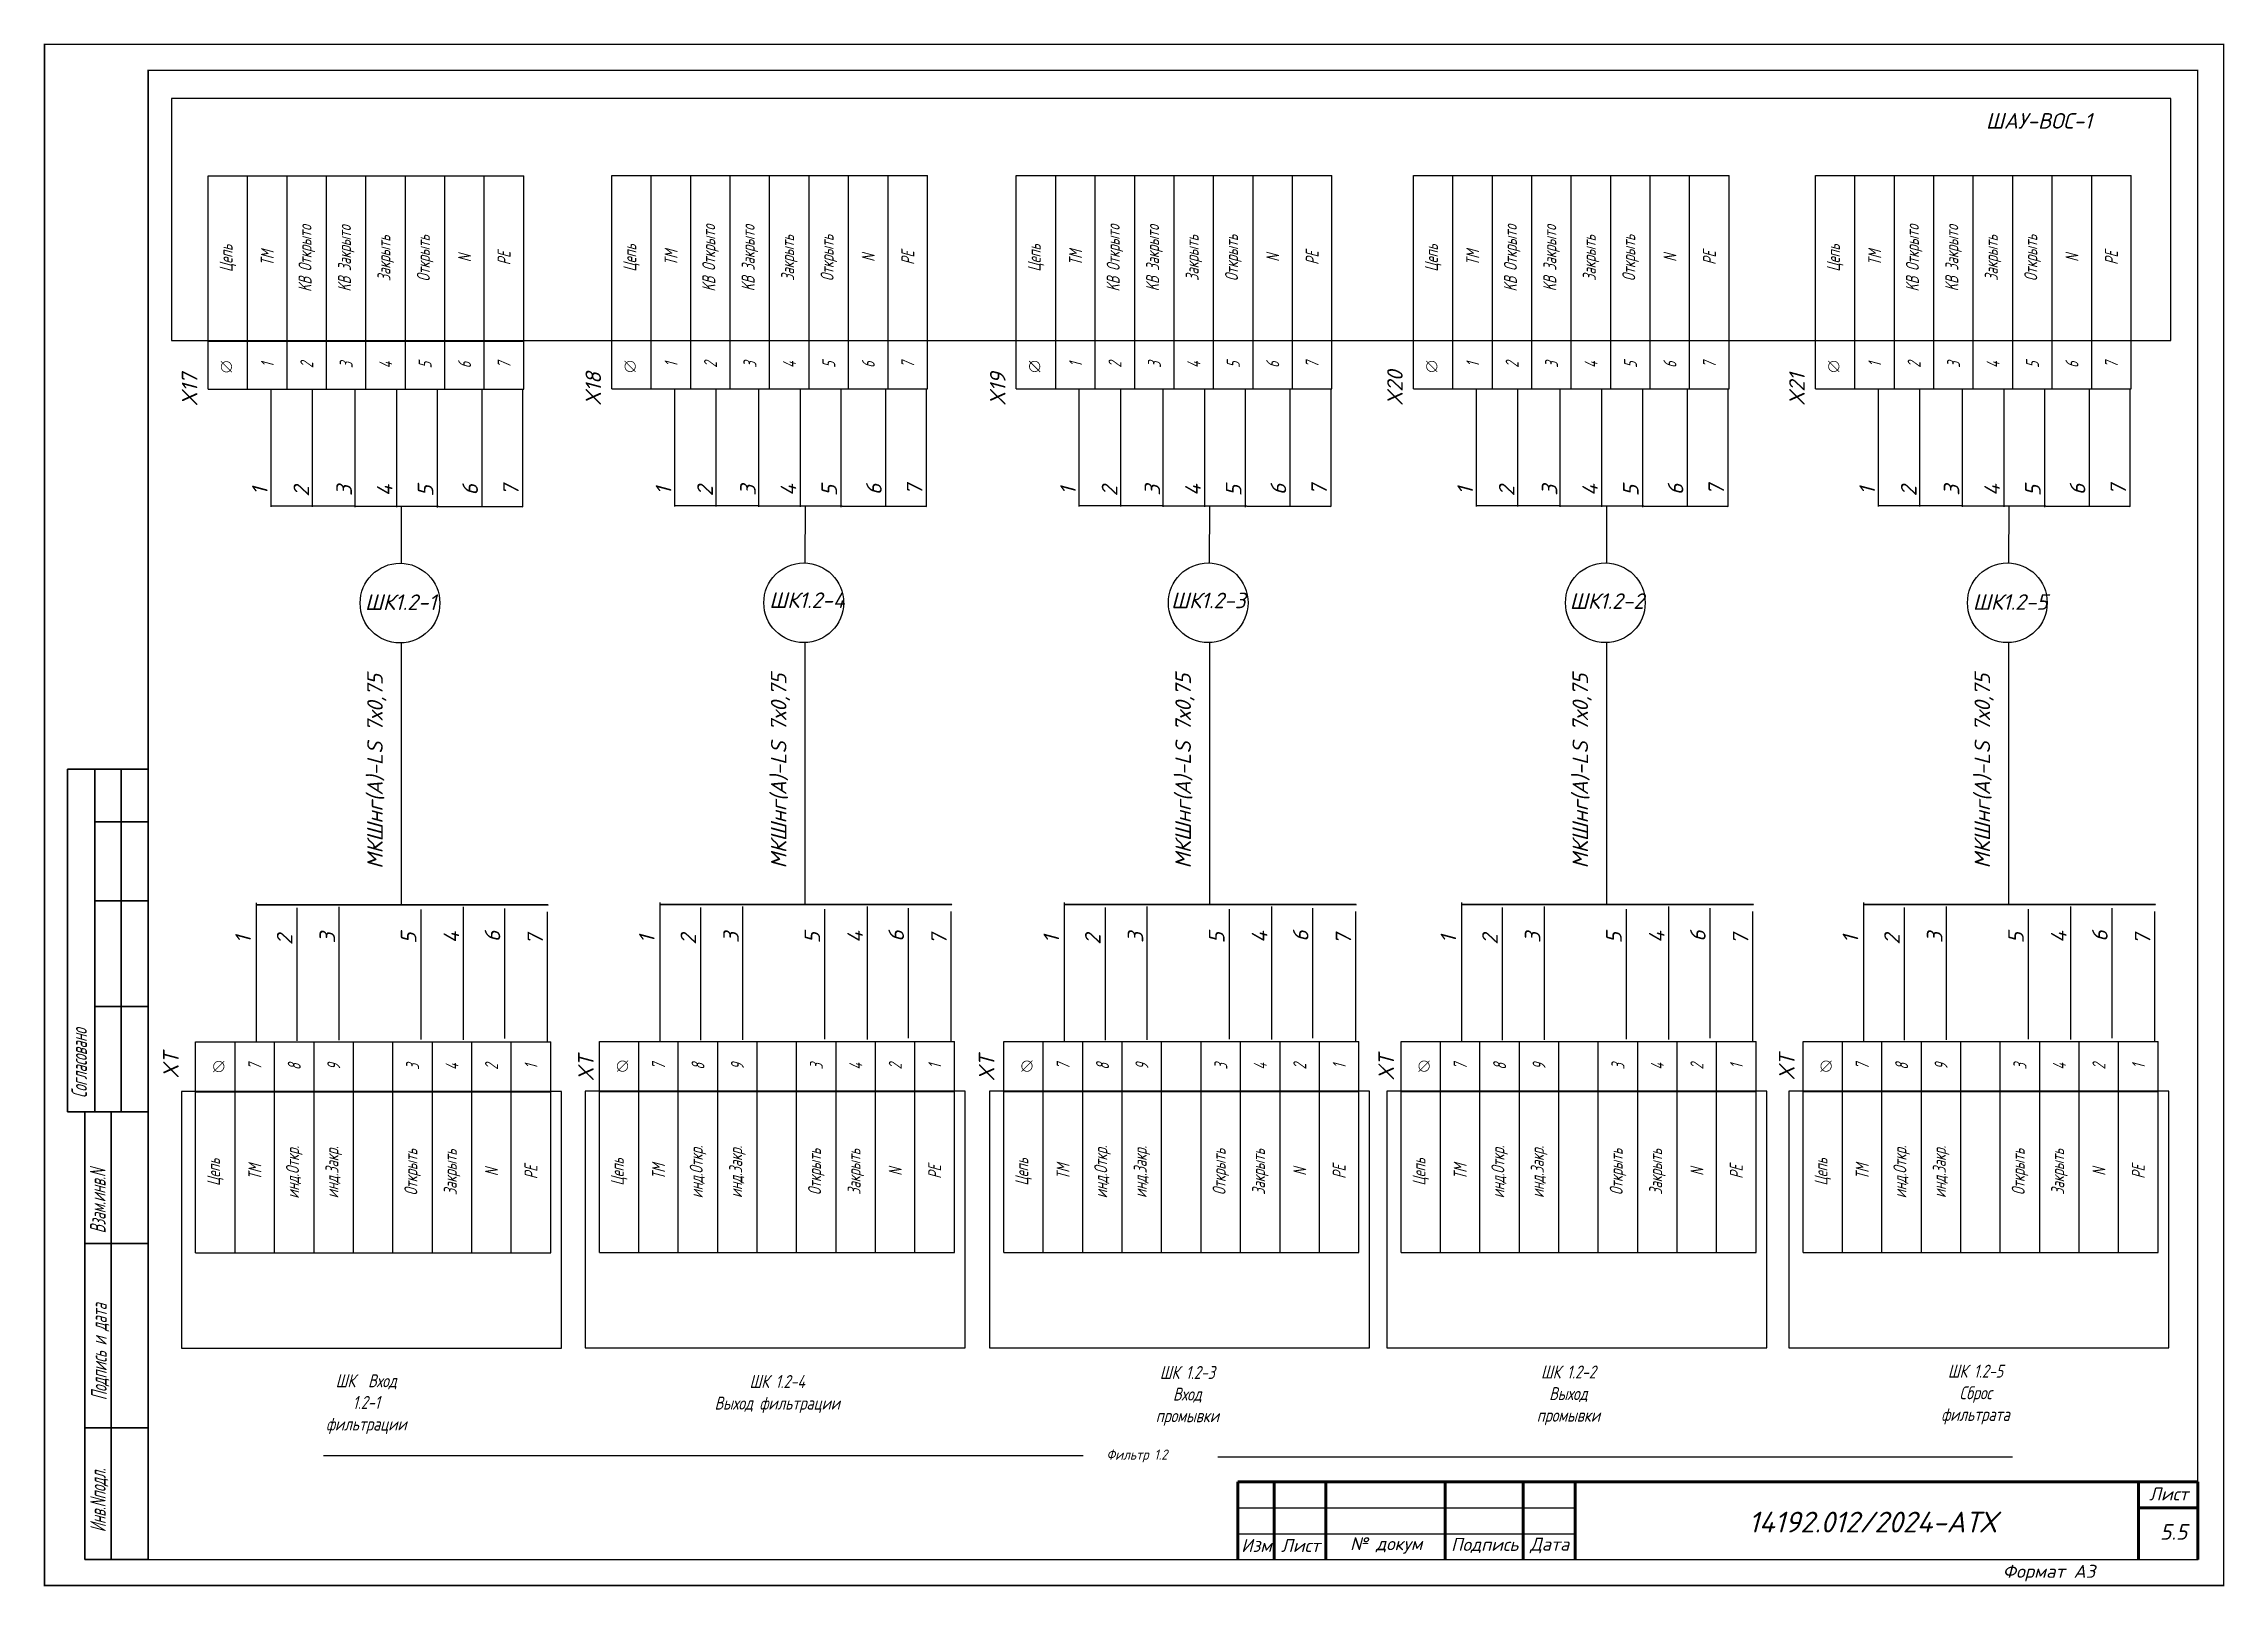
# Model space of a CAD drawing. Header units: millimetres. Extents: x 2725 to 10524, y 7125 to 11639.
# Drawn here: x 5205.7 to 5626, y 9587.2 to 9884.5 of the extents above; entities that cross this region are included whole.
import ezdxf
from ezdxf.enums import TextEntityAlignment as Align

# ---------------------------------------------------------------- set-up
doc = ezdxf.new("R2010")
doc.units = ezdxf.units.MM
doc.header["$LTSCALE"] = 4
doc.set_wipeout_variables(frame=1)
doc.linetypes.add('SolidLine', pattern=[0])
for name, color, linetype in [('G', 5, 'Continuous'), ('SYMS', 7, 'Continuous'), ('Вспомогательная', 1, 'Continuous'), ('Текст', 2, 'Continuous')]:
    doc.layers.add(name, color=color, linetype=linetype)
for name, color, linetype, lineweight in [('RAMKA', 7, 'Continuous', 25), ('SHTAMP', 7, 'SolidLine', 25), ('Основеая', 5, 'Continuous', 60)]:
    doc.layers.add(name, color=color, linetype=linetype, lineweight=lineweight)
doc.styles.add('COTES', font='cs_gost2304.shx', dxfattribs={"width": 0.75, "oblique": 15})
doc.styles.add('ISOCPEUR', font='isocpeui.ttf')
doc.styles.add('Simplex00.10.00', font='simplex.shx')
doc.styles.add('Simplex25.085.15', font='', dxfattribs={"width": 0.85, "oblique": 15, "height": 2.5})
doc.styles.add('ГОСТ', font='isocpeur.ttf', dxfattribs={"oblique": 15})
doc.styles.get('Simplex25.085.15').set_extended_font_data('GOST type A')

msp = doc.modelspace()

# ---------------------------------------------------------------- texts
at = {"style": 'Simplex25.085.15', "oblique": 15, "width": 1.083459}
msp.add_text('Фильтр 1.2', height=1.961, dxfattribs=at).set_placement((5410.5, 9611.59))
at = {"layer": 'SHTAMP', "color": 0, "style": 'ISOCPEUR'}
msp.add_text('14192.012/2024-АТХ', height=4, dxfattribs=at).set_placement((5558.13, 9597.57), align=Align.CENTER)
at = {"layer": 'SYMS', "linetype": 'Continuous', "ltscale": 0.2, "style": 'ГОСТ', "oblique": 15}
for s, p in [('ШАУ-ВОС-1', (5580.01, 9868.09)), ('ШК1.2-1', (5267.61, 9775.34)), ('ШК1.2-4', (5345.53, 9775.72)), ('ШК1.2-3', (5422.98, 9775.67)), ('ШК1.2-2', (5499.81, 9775.55)), ('ШК1.2-5', (5577.49, 9775.37))]:
    msp.add_text(s, height=3, dxfattribs=at).set_placement(p)
for s, p in [('X17', (5235.31, 9814.6)), ('X18', (5313.12, 9814.67)), ('X19', (5391.07, 9814.67)), ('X20', (5467.62, 9814.67)), ('X21', (5545.1, 9814.67)), ('1', (5248.85, 9797.46)), ('2', (5256.85, 9797.18)), ('3', (5265.1, 9797.28)), ('4', (5272.92, 9797.24)), ('5', (5280.78, 9797.19)), ('6', (5289.39, 9797.4)), ('7', (5297.25, 9797.34)), ('1', (5326.66, 9797.52)), ('2', (5334.66, 9797.24)), ('3', (5342.92, 9797.34)), ('4', (5350.73, 9797.31)), ('5', (5358.59, 9797.25)), ('6', (5367.2, 9797.47)), ('7', (5375.06, 9797.41)), ('1', (5404.62, 9797.52)), ('2', (5412.61, 9797.24)), ('3', (5420.87, 9797.34)), ('4', (5428.69, 9797.31)), ('5', (5436.54, 9797.25)), ('6', (5445.16, 9797.47)), ('7', (5453.01, 9797.41)), ('1', (5481.16, 9797.52)), ('2', (5489.16, 9797.24)), ('3', (5497.41, 9797.34)), ('4', (5505.23, 9797.31)), ('5', (5513.08, 9797.25)), ('6', (5521.7, 9797.47)), ('7', (5529.55, 9797.41)), ('1', (5558.64, 9797.52)), ('2', (5566.64, 9797.24)), ('3', (5574.89, 9797.34)), ('4', (5582.71, 9797.31)), ('5', (5590.57, 9797.25)), ('6', (5599.18, 9797.47)), ('7', (5607.04, 9797.41)), ('МКШнг(А)-LS 7х0,75', (5348.85, 9725.52)), ('МКШнг(А)-LS 7х0,75', (5426.8, 9725.52)), ('МКШнг(А)-LS 7х0,75', (5503.34, 9725.52)), ('МКШнг(А)-LS 7х0,75', (5580.83, 9725.52)), ('МКШнг(А)-LS 7х0,75', (5271.04, 9725.46)), ('2', (5253.63, 9710.76)), ('3', (5261.85, 9711.09)), ('5', (5277.52, 9711)), ('4', (5285.77, 9711.1)), ('6', (5293.69, 9711.33)), ('7', (5301.94, 9710.74)), ('2', (5331.44, 9710.83)), ('3', (5339.66, 9711.16)), ('5', (5355.33, 9711.07)), ('4', (5363.58, 9711.17)), ('6', (5371.5, 9711.4)), ('7', (5379.75, 9710.8)), ('2', (5409.39, 9710.83)), ('3', (5417.61, 9711.16)), ('5', (5433.28, 9711.07)), ('4', (5441.53, 9711.17)), ('6', (5449.45, 9711.4)), ('7', (5457.7, 9710.8)), ('2', (5485.93, 9710.83)), ('3', (5494.15, 9711.16)), ('5', (5509.82, 9711.07)), ('4', (5518.08, 9711.17)), ('6', (5526, 9711.4)), ('7', (5534.25, 9710.8)), ('2', (5563.42, 9710.83)), ('3', (5571.64, 9711.16)), ('5', (5587.31, 9711.07)), ('4', (5595.56, 9711.17)), ('6', (5603.48, 9711.4)), ('7', (5611.73, 9710.8)), ('1', (5245.63, 9711.04)), ('1', (5323.44, 9711.11)), ('1', (5401.39, 9711.11)), ('1', (5477.93, 9711.11)), ('1', (5555.42, 9711.11)), ('XT', (5231.71, 9685.05)), ('XT', (5311.7, 9684.49)), ('XT', (5388.93, 9684.52)), ('XT', (5465.94, 9684.64)), ('XT', (5543.15, 9684.69))]:
    msp.add_text(s, height=3, rotation=90, dxfattribs=at).set_placement(p)
at = {"layer": 'SYMS', "color": 7, "linetype": 'Continuous', "ltscale": 0.2, "style": 'ГОСТ', "oblique": 15}
msp.add_text('5.5', height=3, dxfattribs=at).set_placement((5613.57, 9596.17))
at = {"layer": 'SYMS', "linetype": 'Continuous', "char_height": 2.5, "attachment_point": 2}
for s, insert, width in [('{\\Fsimplex|c204;\\Q15;\\W0.75;\\C0;ШК 1.2-3\\PВход промывки}', (5426.1, 9629.65), 16.2192), ('{\\Fsimplex|c204;\\Q15;\\W0.75;\\C0;ШК 1.2-2 Выход промывки}', (5499.54, 9629.74), 16.2192), ('{\\Fsimplex|c204;\\Q15;\\W0.75;\\C0;ШК 1.2-5\\PСброс фильтрата}', (5578, 9629.9), 16.2192), ('{\\Fsimplex|c204;\\Q15;\\W0.75;\\C0;ШК  Вход 1.2-1 фильтрации}', (5267.85, 9628.05), 16.2192), ('{\\Fsimplex|c204;\\Q15;\\W0.75;\\C0;ШК 1.2-4\\PВыход фильтрации}', (5347.06, 9627.91), 27.2347)]:
    msp.add_mtext(s, dxfattribs=dict(at, insert=insert, width=width))

# ---------------------------------------------------------------- blocks, each defined once
blk = doc.blocks.new('Формат А3')
at = {"color": 0, "linetype": 'Continuous', "const_width": 0.3}
for points in [[(-420, 297), (0, 297), (0, 0), (-420, 0)], [(-400, 5), (-400, 292), (-5, 292), (-5, 5)]]:
    blk.add_lwpolyline(points, close=True, dxfattribs=at)
at = {"color": 0, "linetype": 'Continuous', "style": 'Simplex00.10.00', "oblique": 15}
blk.add_text('Формат А3', height=2.5, dxfattribs=at).set_placement((-33.67, 2.75), align=Align.MIDDLE_CENTER)
blk = doc.blocks.new('A$C73A268AF')
at = {"lineweight": 30}
for p, q in [((4.57, 157.46), (20.05, 157.46)), ((4.57, 157.46), (4.57, 91.46)), ((9.89, 157.46), (9.89, 91.46)), ((14.97, 157.46), (14.97, 91.46)), ((9.89, 147.31), (20.05, 147.31)), ((9.89, 132.08), (20.05, 132.08)), ((9.89, 111.77), (20.05, 111.77)), ((4.57, 91.46), (20.05, 91.46)), ((7.96, 5.15), (7.96, 91.46)), ((13.04, 5.15), (13.04, 91.46)), ((20.15, 66.08), (7.96, 66.08)), ((20.15, 30.54), (7.96, 30.54))]:
    blk.add_line(p, q, dxfattribs=at)
blk.add_lwpolyline([(20.15, 5.15), (7.96, 5.15)], dxfattribs=at)
at = {"layer": 'Вспомогательная', "color": 7}
for p, q in [((230.15, 15.15), (295.15, 15.15)), ((230.15, 10.15), (295.15, 10.15)), ((230.15, 5.15), (295.15, 5.15))]:
    blk.add_line(p, q, dxfattribs=at)
at = {"layer": 'Основеая', "color": 7}
for p, q in [((230.15, 20.15), (230.15, 5.15)), ((415.15, 20.15), (230.15, 20.15)), ((237.15, 20.15), (237.15, 5.15)), ((247.15, 20.15), (247.15, 5.15)), ((270.15, 20.15), (270.15, 5.15)), ((285.15, 20.15), (285.15, 5.15)), ((295.15, 20.15), (295.15, 5.15)), ((403.72, 20.15), (403.72, 5.15)), ((415.15, 20.15), (415.15, 5.15)), ((403.72, 15.15), (415.15, 15.15))]:
    blk.add_line(p, q, dxfattribs=at)
blk.add_blockref('Формат А3', (420.15, 0.15))
at = {"layer": 'RAMKA', "style": 'COTES', "oblique": 15, "width": 0.75}
for s, p in [('Согласовано', (8.35, 94.1)), ('Взам.инв.N', (11.94, 68.02)), ('Подпись и дата', (12.17, 35.86)), ('Инв.Nподл.', (11.97, 10.43))]:
    blk.add_text(s, height=3, rotation=90, dxfattribs=at).set_placement(p)
at = {"layer": 'Текст', "color": 7, "char_height": 2.5, "style": 'ГОСТ'}
for s, insert, width, attachment_point in [('{\\fISOCPEUR|b0|i0|c204|p34;Лист}', (413.32, 17.81), 11.4585, 6), ('{\\fISOCPEUR|b0|i0|c204|p34;Изм}', (233.75, 7.88), 7, 5), ('{\\fISOCPEUR|b0|i0|c204|p34;Лист}', (242.25, 7.88), 10, 5), ('{\\fISOCPEUR|b0|i0|c204|p34;№ докум}', (258.75, 7.88), 23, 5), ('{\\fISOCPEUR|b0|i0|c204|p34;Подпись}', (277.75, 7.88), 15, 5), ('{\\fISOCPEUR|b0|i0|c204|p34;Дата}', (290.25, 7.88), 10, 5)]:
    blk.add_mtext(s, dxfattribs=dict(at, insert=insert, width=width, attachment_point=attachment_point))
blk = doc.blocks.new('*T330')
at = {"color": 0, "linetype": 'ByBlock', "lineweight": -2, "transparency": 16777216}
for p, q in [((0, 0), (0, 41.14)), ((0, 41.14), (60.83, 41.14)), ((7.6, 0), (7.6, 41.14)), ((15.21, 0), (15.21, 41.14)), ((22.81, 0), (22.81, 41.14)), ((30.41, 0), (30.41, 41.14)), ((38.02, 0), (38.02, 41.14)), ((45.62, 0), (45.62, 41.14)), ((53.22, 0), (53.22, 41.14)), ((60.83, 0), (60.83, 41.14)), ((0, 9.29), (60.83, 9.29))]:
    blk.add_line(p, q, dxfattribs=at)
at = {"color": 0, "lineweight": -2, "transparency": 16777216}
blk.add_line((0, 0), (60.83, 0), dxfattribs=at)
at = {"color": 0, "linetype": 'Continuous', "lineweight": -2, "transparency": 16777216, "char_height": 2.5, "attachment_point": 5, "rotation": 90, "style": 'Simplex25.085.15'}
for s, insert, width in [('KB Открытo', (19.01, 25.21), 28.8496), ('KB Закрытo', (26.61, 25.21), 28.8496), ('Закрыть', (34.22, 25.21), 28.8496), ('Открыть', (41.82, 25.21), 28.8496), ('Цепь', (3.8, 25.21), 28.8496), ('TM', (11.41, 25.21), 28.8496), ('N', (49.42, 25.21), 28.8496), ('PE', (57.03, 25.21), 28.8496), ('1', (11.41, 4.64), 6.286), ('2', (19.01, 4.64), 6.286), ('3', (26.61, 4.64), 6.286), ('4', (34.22, 4.64), 6.286), ('5', (41.82, 4.64), 6.286), ('6', (49.42, 4.64), 6.286), ('7', (57.03, 4.64), 6.286)]:
    blk.add_mtext(s, dxfattribs=dict(at, insert=insert, width=width))
blk = doc.blocks.new('Клеммное соединение')
at = {"linetype": 'Continuous'}
blk.add_wipeout([(0, -1), (-0.44, -0.9), (-0.6, -0.8), (-0.71, -0.7), (-0.8, -0.6), (-0.87, -0.5), (-0.92, -0.4), (-0.95, -0.3), (-0.98, -0.2), (-0.99, -0.1), (-0.99, 0), (-0.99, 0.1), (-0.98, 0.2), (-0.95, 0.3), (-0.92, 0.4), (-0.87, 0.5), (-0.8, 0.6), (-0.71, 0.7), (-0.6, 0.8), (-0.44, 0.9), (0, 1), (0.44, 0.9), (0.6, 0.8), (0.71, 0.7), (0.8, 0.6), (0.87, 0.5), (0.92, 0.4), (0.95, 0.3), (0.98, 0.2), (0.99, 0.1), (1, 0), (0.99, -0.1), (0.98, -0.2), (0.95, -0.3), (0.92, -0.4), (0.87, -0.5), (0.8, -0.6), (0.71, -0.7), (0.6, -0.8), (0.44, -0.9)], dxfattribs=at)
at = {"color": 0, "linetype": 'Continuous', "lineweight": -2, "const_width": 0.15}
blk.add_lwpolyline([(-1.06, -1.06), (1.06, 1.06)], dxfattribs=at)
blk.add_lwpolyline([(-1, 0, 1), (1, 0, 1)], format="xyb", close=True, dxfattribs=at)
blk = doc.blocks.new('*T331')
at = {"color": 0, "linetype": 'ByBlock', "lineweight": -2, "transparency": 16777216}
for p, q in [((0, 0), (0, 40.67)), ((0, 40.67), (68.43, 40.67)), ((7.6, 0), (7.6, 40.67)), ((15.21, 0), (15.21, 40.67)), ((22.81, 0), (22.81, 40.67)), ((30.41, 0), (30.41, 40.67)), ((38.02, 0), (38.02, 40.67)), ((45.62, 0), (45.62, 40.67)), ((53.22, 0), (53.22, 40.67)), ((60.83, 0), (60.83, 40.67)), ((68.43, 0), (68.43, 40.67)), ((0, 31), (68.43, 31)), ((7.6, 0), (68.43, 0))]:
    blk.add_line(p, q, dxfattribs=at)
at = {"color": 0, "lineweight": -2, "transparency": 16777216}
blk.add_line((0, 0), (7.6, 0), dxfattribs=at)
at = {"color": 0, "linetype": 'Continuous', "lineweight": -2, "transparency": 16777216, "char_height": 2.5, "attachment_point": 5, "rotation": 90, "style": 'Simplex25.085.15'}
for s, insert, width in [('7', (11.41, 35.83), 6.6745), ('8', (19.01, 35.83), 6.6745), ('9', (26.61, 35.83), 6.6745), ('3', (41.82, 35.83), 6.6745), ('4', (49.42, 35.83), 6.6745), ('2', (57.03, 35.83), 6.6745), ('1', (64.63, 35.83), 6.6745), ('Цепь', (3.8, 15.5), 27.9958), ('TM', (11.41, 15.5), 27.9958), ('инд.Откр.', (19.01, 15.5), 27.9958), ('инд.Закр.', (26.61, 15.5), 27.9958), ('Открыть', (41.82, 15.5), 27.9958), ('Закрыть', (49.42, 15.5), 27.9958), ('PE', (64.63, 15.5), 27.9958), ('N', (57.03, 15.5), 27.9958)]:
    blk.add_mtext(s, dxfattribs=dict(at, insert=insert, width=width))
blk = doc.blocks.new('*T332')
at = {"color": 0, "linetype": 'ByBlock', "lineweight": -2, "transparency": 16777216}
for p, q in [((0, 0), (0, 41.14)), ((0, 41.14), (60.83, 41.14)), ((7.6, 0), (7.6, 41.14)), ((15.21, 0), (15.21, 41.14)), ((22.81, 0), (22.81, 41.14)), ((30.41, 0), (30.41, 41.14)), ((38.02, 0), (38.02, 41.14)), ((45.62, 0), (45.62, 41.14)), ((53.22, 0), (53.22, 41.14)), ((60.83, 0), (60.83, 41.14)), ((0, 9.29), (60.83, 9.29))]:
    blk.add_line(p, q, dxfattribs=at)
at = {"color": 0, "lineweight": -2, "transparency": 16777216}
blk.add_line((0, 0), (60.83, 0), dxfattribs=at)
at = {"color": 0, "linetype": 'Continuous', "lineweight": -2, "transparency": 16777216, "char_height": 2.5, "attachment_point": 5, "rotation": 90, "style": 'Simplex25.085.15'}
for s, insert, width in [('KB Открытo', (19.01, 25.21), 28.8496), ('KB Закрытo', (26.61, 25.21), 28.8496), ('Закрыть', (34.22, 25.21), 28.8496), ('Открыть', (41.82, 25.21), 28.8496), ('Цепь', (3.8, 25.21), 28.8496), ('TM', (11.41, 25.21), 28.8496), ('N', (49.42, 25.21), 28.8496), ('PE', (57.03, 25.21), 28.8496), ('1', (11.41, 4.64), 6.286), ('2', (19.01, 4.64), 6.286), ('3', (26.61, 4.64), 6.286), ('4', (34.22, 4.64), 6.286), ('5', (41.82, 4.64), 6.286), ('6', (49.42, 4.64), 6.286), ('7', (57.03, 4.64), 6.286)]:
    blk.add_mtext(s, dxfattribs=dict(at, insert=insert, width=width))
blk = doc.blocks.new('*T333')
at = {"color": 0, "linetype": 'ByBlock', "lineweight": -2, "transparency": 16777216}
for p, q in [((0, 0), (0, 40.67)), ((0, 40.67), (68.43, 40.67)), ((7.6, 0), (7.6, 40.67)), ((15.21, 0), (15.21, 40.67)), ((22.81, 0), (22.81, 40.67)), ((30.41, 0), (30.41, 40.67)), ((38.02, 0), (38.02, 40.67)), ((45.62, 0), (45.62, 40.67)), ((53.22, 0), (53.22, 40.67)), ((60.83, 0), (60.83, 40.67)), ((68.43, 0), (68.43, 40.67)), ((0, 31), (68.43, 31)), ((7.6, 0), (68.43, 0))]:
    blk.add_line(p, q, dxfattribs=at)
at = {"color": 0, "lineweight": -2, "transparency": 16777216}
blk.add_line((0, 0), (7.6, 0), dxfattribs=at)
at = {"color": 0, "linetype": 'Continuous', "lineweight": -2, "transparency": 16777216, "char_height": 2.5, "attachment_point": 5, "rotation": 90, "style": 'Simplex25.085.15'}
for s, insert, width in [('7', (11.41, 35.83), 6.6745), ('8', (19.01, 35.83), 6.6745), ('9', (26.61, 35.83), 6.6745), ('3', (41.82, 35.83), 6.6745), ('4', (49.42, 35.83), 6.6745), ('2', (57.03, 35.83), 6.6745), ('1', (64.63, 35.83), 6.6745), ('Цепь', (3.8, 15.5), 27.9958), ('TM', (11.41, 15.5), 27.9958), ('инд.Откр.', (19.01, 15.5), 27.9958), ('инд.Закр.', (26.61, 15.5), 27.9958), ('Открыть', (41.82, 15.5), 27.9958), ('Закрыть', (49.42, 15.5), 27.9958), ('PE', (64.63, 15.5), 27.9958), ('N', (57.03, 15.5), 27.9958)]:
    blk.add_mtext(s, dxfattribs=dict(at, insert=insert, width=width))
blk = doc.blocks.new('*T334')
at = {"color": 0, "linetype": 'ByBlock', "lineweight": -2, "transparency": 16777216}
for p, q in [((0, 0), (0, 41.14)), ((0, 41.14), (60.83, 41.14)), ((7.6, 0), (7.6, 41.14)), ((15.21, 0), (15.21, 41.14)), ((22.81, 0), (22.81, 41.14)), ((30.41, 0), (30.41, 41.14)), ((38.02, 0), (38.02, 41.14)), ((45.62, 0), (45.62, 41.14)), ((53.22, 0), (53.22, 41.14)), ((60.83, 0), (60.83, 41.14)), ((0, 9.29), (60.83, 9.29))]:
    blk.add_line(p, q, dxfattribs=at)
at = {"color": 0, "lineweight": -2, "transparency": 16777216}
blk.add_line((0, 0), (60.83, 0), dxfattribs=at)
at = {"color": 0, "linetype": 'Continuous', "lineweight": -2, "transparency": 16777216, "char_height": 2.5, "attachment_point": 5, "rotation": 90, "style": 'Simplex25.085.15'}
for s, insert, width in [('KB Открытo', (19.01, 25.21), 28.8496), ('KB Закрытo', (26.61, 25.21), 28.8496), ('Закрыть', (34.22, 25.21), 28.8496), ('Открыть', (41.82, 25.21), 28.8496), ('Цепь', (3.8, 25.21), 28.8496), ('TM', (11.41, 25.21), 28.8496), ('N', (49.42, 25.21), 28.8496), ('PE', (57.03, 25.21), 28.8496), ('1', (11.41, 4.64), 6.286), ('2', (19.01, 4.64), 6.286), ('3', (26.61, 4.64), 6.286), ('4', (34.22, 4.64), 6.286), ('5', (41.82, 4.64), 6.286), ('6', (49.42, 4.64), 6.286), ('7', (57.03, 4.64), 6.286)]:
    blk.add_mtext(s, dxfattribs=dict(at, insert=insert, width=width))
blk = doc.blocks.new('*T335')
at = {"color": 0, "linetype": 'ByBlock', "lineweight": -2, "transparency": 16777216}
for p, q in [((0, 0), (0, 40.67)), ((0, 40.67), (68.43, 40.67)), ((7.6, 0), (7.6, 40.67)), ((15.21, 0), (15.21, 40.67)), ((22.81, 0), (22.81, 40.67)), ((30.41, 0), (30.41, 40.67)), ((38.02, 0), (38.02, 40.67)), ((45.62, 0), (45.62, 40.67)), ((53.22, 0), (53.22, 40.67)), ((60.83, 0), (60.83, 40.67)), ((68.43, 0), (68.43, 40.67)), ((0, 31), (68.43, 31)), ((7.6, 0), (68.43, 0))]:
    blk.add_line(p, q, dxfattribs=at)
at = {"color": 0, "lineweight": -2, "transparency": 16777216}
blk.add_line((0, 0), (7.6, 0), dxfattribs=at)
at = {"color": 0, "linetype": 'Continuous', "lineweight": -2, "transparency": 16777216, "char_height": 2.5, "attachment_point": 5, "rotation": 90, "style": 'Simplex25.085.15'}
for s, insert, width in [('7', (11.41, 35.83), 6.6745), ('8', (19.01, 35.83), 6.6745), ('9', (26.61, 35.83), 6.6745), ('3', (41.82, 35.83), 6.6745), ('4', (49.42, 35.83), 6.6745), ('2', (57.03, 35.83), 6.6745), ('1', (64.63, 35.83), 6.6745), ('Цепь', (3.8, 15.5), 27.9958), ('TM', (11.41, 15.5), 27.9958), ('инд.Откр.', (19.01, 15.5), 27.9958), ('инд.Закр.', (26.61, 15.5), 27.9958), ('Открыть', (41.82, 15.5), 27.9958), ('Закрыть', (49.42, 15.5), 27.9958), ('PE', (64.63, 15.5), 27.9958), ('N', (57.03, 15.5), 27.9958)]:
    blk.add_mtext(s, dxfattribs=dict(at, insert=insert, width=width))
blk = doc.blocks.new('*T336')
at = {"color": 0, "linetype": 'ByBlock', "lineweight": -2, "transparency": 16777216}
for p, q in [((0, 0), (0, 41.14)), ((0, 41.14), (60.83, 41.14)), ((7.6, 0), (7.6, 41.14)), ((15.21, 0), (15.21, 41.14)), ((22.81, 0), (22.81, 41.14)), ((30.41, 0), (30.41, 41.14)), ((38.02, 0), (38.02, 41.14)), ((45.62, 0), (45.62, 41.14)), ((53.22, 0), (53.22, 41.14)), ((60.83, 0), (60.83, 41.14)), ((0, 9.29), (60.83, 9.29))]:
    blk.add_line(p, q, dxfattribs=at)
at = {"color": 0, "lineweight": -2, "transparency": 16777216}
blk.add_line((0, 0), (60.83, 0), dxfattribs=at)
at = {"color": 0, "linetype": 'Continuous', "lineweight": -2, "transparency": 16777216, "char_height": 2.5, "attachment_point": 5, "rotation": 90, "style": 'Simplex25.085.15'}
for s, insert, width in [('KB Открытo', (19.01, 25.21), 28.8496), ('KB Закрытo', (26.61, 25.21), 28.8496), ('Закрыть', (34.22, 25.21), 28.8496), ('Открыть', (41.82, 25.21), 28.8496), ('Цепь', (3.8, 25.21), 28.8496), ('TM', (11.41, 25.21), 28.8496), ('N', (49.42, 25.21), 28.8496), ('PE', (57.03, 25.21), 28.8496), ('1', (11.41, 4.64), 6.286), ('2', (19.01, 4.64), 6.286), ('3', (26.61, 4.64), 6.286), ('4', (34.22, 4.64), 6.286), ('5', (41.82, 4.64), 6.286), ('6', (49.42, 4.64), 6.286), ('7', (57.03, 4.64), 6.286)]:
    blk.add_mtext(s, dxfattribs=dict(at, insert=insert, width=width))
blk = doc.blocks.new('*T337')
at = {"color": 0, "linetype": 'ByBlock', "lineweight": -2, "transparency": 16777216}
for p, q in [((0, 0), (0, 40.67)), ((0, 40.67), (68.43, 40.67)), ((7.6, 0), (7.6, 40.67)), ((15.21, 0), (15.21, 40.67)), ((22.81, 0), (22.81, 40.67)), ((30.41, 0), (30.41, 40.67)), ((38.02, 0), (38.02, 40.67)), ((45.62, 0), (45.62, 40.67)), ((53.22, 0), (53.22, 40.67)), ((60.83, 0), (60.83, 40.67)), ((68.43, 0), (68.43, 40.67)), ((0, 31), (68.43, 31)), ((7.6, 0), (68.43, 0))]:
    blk.add_line(p, q, dxfattribs=at)
at = {"color": 0, "lineweight": -2, "transparency": 16777216}
blk.add_line((0, 0), (7.6, 0), dxfattribs=at)
at = {"color": 0, "linetype": 'Continuous', "lineweight": -2, "transparency": 16777216, "char_height": 2.5, "attachment_point": 5, "rotation": 90, "style": 'Simplex25.085.15'}
for s, insert, width in [('7', (11.41, 35.83), 6.6745), ('8', (19.01, 35.83), 6.6745), ('9', (26.61, 35.83), 6.6745), ('3', (41.82, 35.83), 6.6745), ('4', (49.42, 35.83), 6.6745), ('2', (57.03, 35.83), 6.6745), ('1', (64.63, 35.83), 6.6745), ('Цепь', (3.8, 15.5), 27.9958), ('TM', (11.41, 15.5), 27.9958), ('инд.Откр.', (19.01, 15.5), 27.9958), ('инд.Закр.', (26.61, 15.5), 27.9958), ('Открыть', (41.82, 15.5), 27.9958), ('Закрыть', (49.42, 15.5), 27.9958), ('PE', (64.63, 15.5), 27.9958), ('N', (57.03, 15.5), 27.9958)]:
    blk.add_mtext(s, dxfattribs=dict(at, insert=insert, width=width))
blk = doc.blocks.new('*T338')
at = {"color": 0, "linetype": 'ByBlock', "lineweight": -2, "transparency": 16777216}
for p, q in [((0, 0), (0, 41.14)), ((0, 41.14), (60.83, 41.14)), ((7.6, 0), (7.6, 41.14)), ((15.21, 0), (15.21, 41.14)), ((22.81, 0), (22.81, 41.14)), ((30.41, 0), (30.41, 41.14)), ((38.02, 0), (38.02, 41.14)), ((45.62, 0), (45.62, 41.14)), ((53.22, 0), (53.22, 41.14)), ((60.83, 0), (60.83, 41.14)), ((0, 9.29), (60.83, 9.29))]:
    blk.add_line(p, q, dxfattribs=at)
at = {"color": 0, "lineweight": -2, "transparency": 16777216}
blk.add_line((0, 0), (60.83, 0), dxfattribs=at)
at = {"color": 0, "linetype": 'Continuous', "lineweight": -2, "transparency": 16777216, "char_height": 2.5, "attachment_point": 5, "rotation": 90, "style": 'Simplex25.085.15'}
for s, insert, width in [('KB Открытo', (19.01, 25.21), 28.8496), ('KB Закрытo', (26.61, 25.21), 28.8496), ('Закрыть', (34.22, 25.21), 28.8496), ('Открыть', (41.82, 25.21), 28.8496), ('Цепь', (3.8, 25.21), 28.8496), ('TM', (11.41, 25.21), 28.8496), ('N', (49.42, 25.21), 28.8496), ('PE', (57.03, 25.21), 28.8496), ('1', (11.41, 4.64), 6.286), ('2', (19.01, 4.64), 6.286), ('3', (26.61, 4.64), 6.286), ('4', (34.22, 4.64), 6.286), ('5', (41.82, 4.64), 6.286), ('6', (49.42, 4.64), 6.286), ('7', (57.03, 4.64), 6.286)]:
    blk.add_mtext(s, dxfattribs=dict(at, insert=insert, width=width))
blk = doc.blocks.new('*T339')
at = {"color": 0, "linetype": 'ByBlock', "lineweight": -2, "transparency": 16777216}
for p, q in [((0, 0), (0, 40.67)), ((0, 40.67), (68.43, 40.67)), ((7.6, 0), (7.6, 40.67)), ((15.21, 0), (15.21, 40.67)), ((22.81, 0), (22.81, 40.67)), ((30.41, 0), (30.41, 40.67)), ((38.02, 0), (38.02, 40.67)), ((45.62, 0), (45.62, 40.67)), ((53.22, 0), (53.22, 40.67)), ((60.83, 0), (60.83, 40.67)), ((68.43, 0), (68.43, 40.67)), ((0, 31), (68.43, 31)), ((7.6, 0), (68.43, 0))]:
    blk.add_line(p, q, dxfattribs=at)
at = {"color": 0, "lineweight": -2, "transparency": 16777216}
blk.add_line((0, 0), (7.6, 0), dxfattribs=at)
at = {"color": 0, "linetype": 'Continuous', "lineweight": -2, "transparency": 16777216, "char_height": 2.5, "attachment_point": 5, "rotation": 90, "style": 'Simplex25.085.15'}
for s, insert, width in [('7', (11.41, 35.83), 6.6745), ('8', (19.01, 35.83), 6.6745), ('9', (26.61, 35.83), 6.6745), ('3', (41.82, 35.83), 6.6745), ('4', (49.42, 35.83), 6.6745), ('2', (57.03, 35.83), 6.6745), ('1', (64.63, 35.83), 6.6745), ('Цепь', (3.8, 15.5), 27.9958), ('TM', (11.41, 15.5), 27.9958), ('инд.Откр.', (19.01, 15.5), 27.9958), ('инд.Закр.', (26.61, 15.5), 27.9958), ('Открыть', (41.82, 15.5), 27.9958), ('Закрыть', (49.42, 15.5), 27.9958), ('PE', (64.63, 15.5), 27.9958), ('N', (57.03, 15.5), 27.9958)]:
    blk.add_mtext(s, dxfattribs=dict(at, insert=insert, width=width))

# ---------------------------------------------------------------- linework, layer by layer
at = {"color": 7, "ltscale": 0.2}
for p, q in [((5406.03, 9612.34), (5259.63, 9612.34)), ((5431.98, 9612.16), (5585.17, 9612.16))]:
    msp.add_line(p, q, dxfattribs=at)
at = {"ltscale": 1.2}
msp.add_lwpolyline([(5230.33, 9827.24), (5615.63, 9827.24), (5615.63, 9873.88), (5230.33, 9873.88)], close=True, dxfattribs=at)
at = {"linetype": 'Continuous', "ltscale": 0.2}
for points in [[(5232.24, 9633.08), (5305.48, 9633.08), (5305.48, 9682.57), (5232.24, 9682.57)], [(5310.05, 9633.14), (5383.29, 9633.14), (5383.29, 9682.63), (5310.05, 9682.63)], [(5388, 9633.14), (5461.24, 9633.14), (5461.24, 9682.63), (5388, 9682.63)], [(5464.54, 9633.14), (5537.78, 9633.14), (5537.78, 9682.63), (5464.54, 9682.63)], [(5542.03, 9633.14), (5615.26, 9633.14), (5615.26, 9682.63), (5542.03, 9682.63)]]:
    msp.add_lwpolyline(points, close=True, dxfattribs=at)
at = {"layer": 'G', "color": 0}
for p, q in [((5274.64, 9784.34), (5274.68, 9795.33)), ((5352.45, 9784.41), (5352.49, 9795.4)), ((5430.4, 9784.41), (5430.44, 9795.4)), ((5506.95, 9784.41), (5506.98, 9795.4)), ((5584.43, 9784.41), (5584.47, 9795.4)), ((5274.58, 9768.99), (5274.58, 9718.51)), ((5352.39, 9769.06), (5352.39, 9718.58)), ((5430.35, 9769.06), (5430.35, 9718.58)), ((5506.89, 9769.06), (5506.89, 9718.58)), ((5584.37, 9769.06), (5584.37, 9718.58))]:
    msp.add_line(p, q, dxfattribs=at)
at = {"layer": 'SYMS', "linetype": 'Continuous', "ltscale": 0.2}
for p, q in [((5249.45, 9817.91), (5249.45, 9795.22)), ((5257.44, 9817.89), (5257.44, 9795.21)), ((5265.63, 9817.81), (5265.63, 9795.13)), ((5273.66, 9817.81), (5273.66, 9795.13)), ((5281.51, 9817.76), (5281.51, 9795.07)), ((5290.13, 9817.97), (5290.13, 9795.29)), ((5297.98, 9817.92), (5297.98, 9795.23)), ((5327.26, 9817.97), (5327.26, 9795.29)), ((5335.25, 9817.96), (5335.25, 9795.27)), ((5343.44, 9817.88), (5343.44, 9795.19)), ((5351.47, 9817.88), (5351.47, 9795.19)), ((5359.32, 9817.82), (5359.32, 9795.14)), ((5367.94, 9818.04), (5367.94, 9795.35)), ((5375.79, 9817.98), (5375.79, 9795.3)), ((5405.22, 9817.97), (5405.22, 9795.29)), ((5413.2, 9817.96), (5413.2, 9795.27)), ((5421.39, 9817.88), (5421.39, 9795.19)), ((5429.42, 9817.88), (5429.42, 9795.19)), ((5437.28, 9817.82), (5437.28, 9795.14)), ((5445.89, 9818.04), (5445.89, 9795.35)), ((5453.75, 9817.98), (5453.75, 9795.3)), ((5481.76, 9817.97), (5481.76, 9795.29)), ((5489.75, 9817.96), (5489.75, 9795.27)), ((5497.93, 9817.88), (5497.93, 9795.19)), ((5505.96, 9817.88), (5505.96, 9795.19)), ((5513.82, 9817.82), (5513.82, 9795.14)), ((5522.43, 9818.04), (5522.43, 9795.35)), ((5530.29, 9817.98), (5530.29, 9795.3)), ((5559.24, 9817.97), (5559.24, 9795.29)), ((5567.23, 9817.96), (5567.23, 9795.27)), ((5575.42, 9817.88), (5575.42, 9795.19)), ((5583.45, 9817.88), (5583.45, 9795.19)), ((5591.3, 9817.82), (5591.3, 9795.14)), ((5599.92, 9818.04), (5599.92, 9795.35)), ((5607.77, 9817.98), (5607.77, 9795.3)), ((5246.63, 9718.91), (5246.63, 9692.17)), ((5254.48, 9717.95), (5254.48, 9692.34)), ((5262.57, 9718.11), (5262.57, 9692.41)), ((5278.38, 9717.63), (5278.38, 9692.58)), ((5286.56, 9718.11), (5286.56, 9692.5)), ((5294.48, 9717.79), (5294.48, 9692.74)), ((5324.44, 9718.98), (5324.44, 9692.24)), ((5332.3, 9718.01), (5332.3, 9692.41)), ((5340.38, 9718.18), (5340.38, 9692.48)), ((5356.19, 9717.69), (5356.19, 9692.65)), ((5364.37, 9718.18), (5364.37, 9692.57)), ((5372.29, 9717.85), (5372.29, 9692.8)), ((5402.39, 9718.98), (5402.39, 9692.24)), ((5410.25, 9718.01), (5410.25, 9692.41)), ((5418.33, 9718.18), (5418.33, 9692.48)), ((5434.14, 9717.69), (5434.14, 9692.65)), ((5442.32, 9718.18), (5442.32, 9692.57)), ((5450.24, 9717.85), (5450.24, 9692.8)), ((5478.93, 9718.98), (5478.93, 9692.24)), ((5486.79, 9718.01), (5486.79, 9692.41)), ((5494.87, 9718.18), (5494.87, 9692.48)), ((5510.68, 9717.69), (5510.68, 9692.65)), ((5518.87, 9718.18), (5518.87, 9692.57)), ((5526.79, 9717.85), (5526.79, 9692.8)), ((5556.42, 9718.98), (5556.42, 9692.24)), ((5564.27, 9718.01), (5564.27, 9692.41)), ((5572.36, 9718.18), (5572.36, 9692.48)), ((5588.16, 9717.69), (5588.16, 9692.65)), ((5596.35, 9718.18), (5596.35, 9692.57)), ((5604.27, 9717.85), (5604.27, 9692.8)), ((5302.73, 9717.19), (5302.73, 9692.14)), ((5380.54, 9717.26), (5380.54, 9692.21)), ((5458.5, 9717.26), (5458.5, 9692.21)), ((5535.04, 9717.26), (5535.04, 9692.21)), ((5612.52, 9717.26), (5612.52, 9692.21))]:
    msp.add_line(p, q, dxfattribs=at)
at = {"layer": 'SYMS', "linetype": 'Continuous', "lineweight": 30, "ltscale": 0.2}
for points in [[(5249.43, 9795.4), (5297.98, 9795.23), (5297.98, 9795.23)], [(5327.25, 9795.47), (5375.79, 9795.3), (5375.79, 9795.3)], [(5405.2, 9795.47), (5453.75, 9795.3), (5453.75, 9795.3)], [(5481.74, 9795.47), (5530.29, 9795.3), (5530.29, 9795.3)], [(5559.22, 9795.47), (5607.77, 9795.3), (5607.77, 9795.3)], [(5246.63, 9718.51), (5302.9, 9718.51), (5302.9, 9718.51)], [(5324.44, 9718.58), (5380.71, 9718.58), (5380.71, 9718.58)], [(5402.39, 9718.58), (5458.66, 9718.58), (5458.66, 9718.58)], [(5478.93, 9718.58), (5535.2, 9718.58), (5535.2, 9718.58)], [(5556.42, 9718.58), (5612.69, 9718.58), (5612.69, 9718.58)]]:
    msp.add_lwpolyline(points, dxfattribs=at)
at = {"layer": 'SYMS', "linetype": 'Continuous', "ltscale": 0.2}
for centre in [(5274.36, 9776.67), (5352.17, 9776.73), (5430.13, 9776.73), (5506.67, 9776.73), (5584.15, 9776.73)]:
    msp.add_circle(centre, 7.68, dxfattribs=at)

# ---------------------------------------------------------------- block references
at = {"ltscale": 1.2}
msp.add_blockref('A$C73A268AF', (5205.68, 9587.18), dxfattribs=at)
for name, p in [('*T330', (5237.39, 9817.88)), ('*T332', (5315.2, 9817.95)), ('*T334', (5393.15, 9817.95)), ('*T336', (5469.7, 9817.95)), ('*T338', (5547.18, 9817.95)), ('*T331', (5234.98, 9651.47)), ('*T333', (5312.79, 9651.54)), ('*T335', (5390.75, 9651.54)), ('*T337', (5467.29, 9651.54)), ('*T339', (5544.77, 9651.54))]:
    msp.add_blockref(name, p)

msp.set_redraw_order([(e.dxf.handle, doc.entitydb.next_handle()) for e in msp.query("TEXT MTEXT ATTDEF DIMENSION ARC_DIMENSION")])  # texts and dimensions are drawn at this point

# ---------------------------------------------------------------- next in the draw order: block references
for p, rotation in [((5240.91, 9822.2), 90), ((5318.72, 9822.27), 90), ((5396.68, 9822.27), 90), ((5473.22, 9822.27), 90), ((5550.7, 9822.27), 90), ((5239.44, 9687.36), 180), ((5317.25, 9687.43), 180), ((5395.2, 9687.43), 180), ((5471.74, 9687.43), 180), ((5549.22, 9687.43), 180)]:
    msp.add_blockref('Клеммное соединение', p, dxfattribs=dict(rotation=rotation))

doc.saveas('drawing.dxf')
